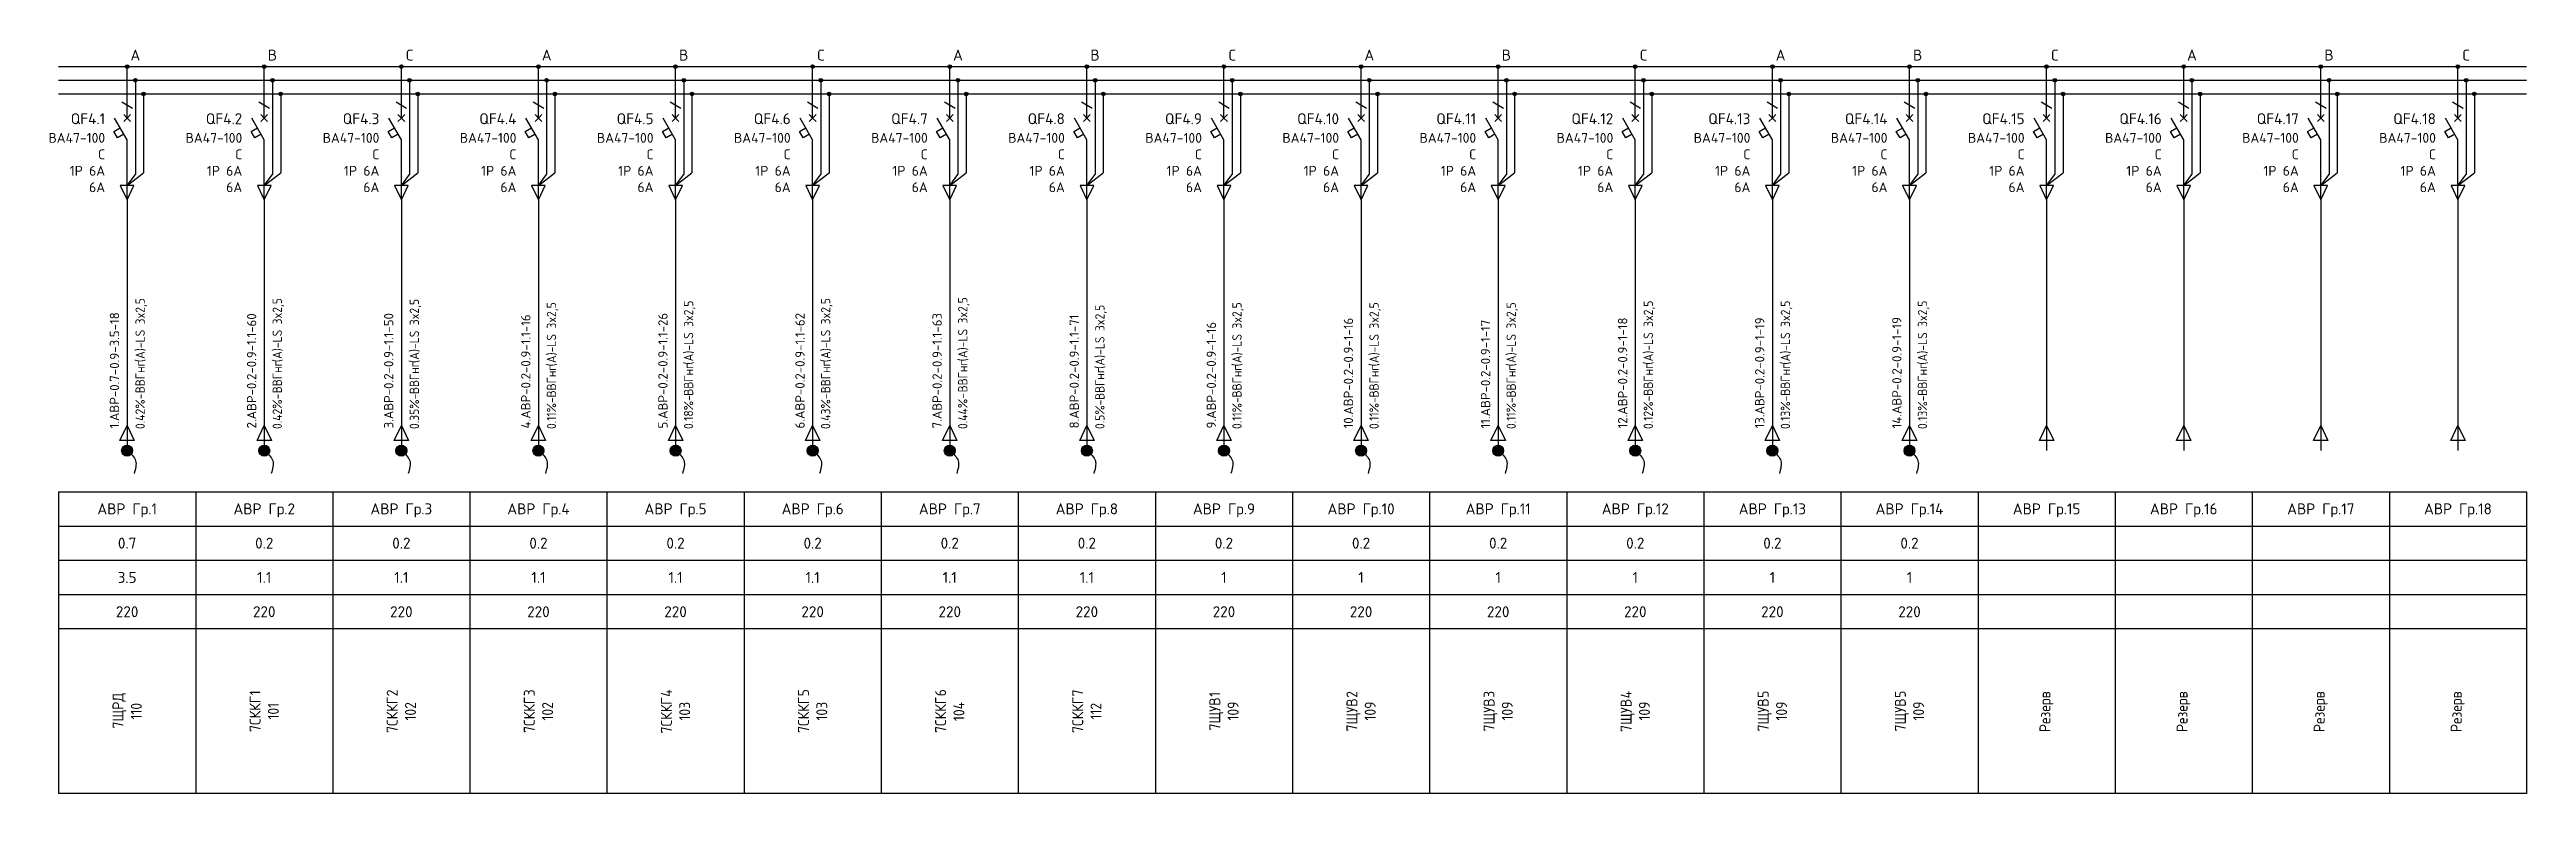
# Model space of a CAD drawing. Header units: millimetres. Extents: x -4379 to 694, y -18291 to 2656.
# Drawn here: x -2287.5 to -1835.9, y 2520.4 to 2656 of the extents above; entities that cross this region are included whole.
import ezdxf
from ezdxf.enums import TextEntityAlignment as Align

# ---------------------------------------------------------------- set-up
doc = ezdxf.new("R2010")
doc.units = ezdxf.units.MM
for name, color, linetype in [('Автомат защитный', 7, 'Continuous'), ('Принципиальная схема КТП -для ОДНОЛИНЕЙКИ', 7, 'Continuous'), ('ПРОВОДНИКИ', 7, 'Continuous'), ('Секция ППУ', 7, 'Continuous')]:
    doc.layers.add(name, color=color, linetype=linetype)
doc.layers.add('ЭС АВ', color=7, linetype='Continuous', lineweight=18)
doc.layers.add('ЭС рамка', color=7, linetype='Continuous', lineweight=18)
doc.styles.add('SLD_Style', font='isocpeur.ttf', dxfattribs={"width": 0.9})

# ---------------------------------------------------------------- blocks, each defined once
blk = doc.blocks.new('*U57')
h = blk.add_hatch(color=256)
h.dxf.hatch_style = 1
edge = h.paths.add_edge_path()
edge.add_ellipse((12.5, 132.5), major_axis=(0, 0.333), ratio=1, start_angle=0, end_angle=360)
h = blk.add_hatch(color=256)
h.dxf.hatch_style = 1
edge = h.paths.add_edge_path()
edge.add_ellipse((14, 130), major_axis=(0, 0.333), ratio=1, start_angle=0, end_angle=360)
h = blk.add_hatch(color=256)
h.dxf.hatch_style = 1
edge = h.paths.add_edge_path()
edge.add_ellipse((15.5, 127.5), major_axis=(0, 0.333), ratio=1, start_angle=0, end_angle=360)
at = {"lineweight": 30}
for p, q in [((14, 129.67), (14, 123.11)), ((15.5, 127.17), (15.5, 113.13)), ((14, 123.11), (14, 112.8)), ((0, 55), (25, 55)), ((0, 55), (0, 0)), ((25, 55), (25, 0)), ((0, 48.75), (25, 48.75)), ((0, 42.5), (25, 42.5)), ((0, 36.25), (25, 36.25))]:
    blk.add_line(p, q, dxfattribs=at)
at = {"layer": 'Автомат защитный', "lineweight": 30}
for p, q in [((12.5, 123.11), (12.5, 132.17)), ((12.5, 119.17), (10.22, 123.11)), ((11.54, 126.04), (13.46, 124.93)), ((10.1, 120.66), (11.26, 121.32)), ((10.77, 119.5), (10.1, 120.66)), ((11.92, 120.17), (10.77, 119.5)), ((12.5, 108.54), (12.5, 119.17))]:
    blk.add_line(p, q, dxfattribs=at)
blk.add_ellipse((12.5, 132.5), major_axis=(0, 0.333), ratio=1, start_param=-1.570796, end_param=4.712389, dxfattribs=at)
at = {"layer": 'Принципиальная схема КТП -для ОДНОЛИНЕЙКИ', "lineweight": 30}
for p, q in [((12.5, 108.54), (12.5, 99.73)), ((11.19, 64.32), (12.5, 67.06)), ((13.81, 64.32), (11.19, 64.32)), ((12.5, 67.06), (13.81, 64.32)), ((12.5, 64.32), (12.5, 62.5))]:
    blk.add_line(p, q, dxfattribs=at)
at = {"layer": 'ПРОВОДНИКИ', "lineweight": 30}
for p, q in [((12.5, 110.81), (15.5, 113.13)), ((13.75, 110.81), (11.25, 110.81)), ((11.25, 110.81), (12.5, 108.2)), ((12.5, 110.81), (14, 112.8)), ((12.5, 108.2), (13.75, 110.81)), ((11.19, 64.31), (12.5, 67.06)), ((13.81, 64.31), (11.19, 64.31)), ((12.5, 67.06), (13.81, 64.31))]:
    blk.add_line(p, q, dxfattribs=at)
at = {"layer": 'ПРОВОДНИКИ', "lineweight": 30, "ltscale": 100}
blk.add_line((12.5, 99.73), (12.5, 64.32), dxfattribs=at)
at = {"layer": 'ПРОВОДНИКИ', "color": 7, "linetype": 'Continuous', "lineweight": 30}
for centre in [(14, 130), (15.5, 127.5), (15.5, 127.5)]:
    blk.add_ellipse(centre, major_axis=(0, 0.333), ratio=1, start_param=-1.570796, end_param=4.712389, dxfattribs=at)
at = {"layer": 'ЭС АВ', "color": 7, "lineweight": 30}
for q in [(11.88, 123.74), (11.88, 122.49), (13.12, 123.74), (13.12, 122.49)]:
    blk.add_line((12.5, 123.11), q, dxfattribs=at)
at = {"layer": 'ЭС рамка', "color": 7, "linetype": 'Continuous', "lineweight": 30}
for p, q in [((0, 132.5), (12.17, 132.5)), ((12.83, 132.5), (25, 132.5))]:
    blk.add_line(p, q, dxfattribs=at)
at = {"layer": 'ЭС рамка', "color": 5, "linetype": 'Continuous', "lineweight": 30}
for p, q in [((0, 130), (13.67, 130)), ((14.33, 130), (25, 130))]:
    blk.add_line(p, q, dxfattribs=at)
at = {"layer": 'ЭС рамка', "color": 94, "linetype": 'Continuous', "lineweight": 30}
for p, q in [((0, 127.5), (15.17, 127.5)), ((15.83, 127.5), (25, 127.5))]:
    blk.add_line(p, q, dxfattribs=at)
at = {"layer": 'ЭС рамка', "lineweight": 30}
for p, q in [((25, 30), (0, 30)), ((25, 0), (0, 0))]:
    blk.add_line(p, q, dxfattribs=at)
at = {"style": 'SLD_Style'}
for tag, p in [('LABEL', (12.5, 51.88)), ('INSTALLEDPOWER', (12.5, 45.63)), ('CURRENT', (12.5, 39.37)), ('VOLTAGE', (12.5, 33.13))]:
    blk.add_attdef(tag, text='', height=2, dxfattribs=at).set_placement(p, align=Align.MIDDLE_CENTER)
blk.add_attdef('TEXT', text='', height=2, rotation=90, dxfattribs=at).set_placement((12.5, 15), align=Align.MIDDLE_CENTER)
at = {"layer": 'Автомат защитный', "style": 'SLD_Style'}
blk.add_attdef('PHASE', text='', height=2, dxfattribs=at).set_placement((14, 134.59), align=Align.MIDDLE_CENTER)
for tag, height, p in [('NUMBER', 2, (8.49, 122.99)), ('SWITCHTYPE', 1.8, (8.49, 119.5)), ('SWITCHNOMINALCURRENT', 1.8, (8.49, 113.5)), ('SWITCHRELEASE', 1.8, (8.49, 116.5)), ('SWITCHRELEASECURRENT', 1.8, (8.49, 110.5)), ('RCDTYPE', 1.8, (8.49, 107.5)), ('RCDSETPOINT', 1.8, (8.49, 104.5))]:
    blk.add_attdef(tag, text='', height=height, dxfattribs=at).set_placement(p, align=Align.MIDDLE_RIGHT)
blk.add_attdef('LINE_A', text='', height=1.7, rotation=90, dxfattribs=at).set_placement((10.19, 65.45), align=Align.MIDDLE_LEFT)
blk.add_attdef('LINE_B', text='', height=1.7, rotation=90, dxfattribs=at).set_placement((13.85, 65.45), align=Align.TOP_LEFT)
blk = doc.blocks.new('*U21')
at = {"linetype": 'ByBlock', "lineweight": 30}
h = blk.add_hatch(color=256, dxfattribs=at)
h.paths.add_polyline_path([(-0.4, 0.9, -0.414214), (0.92, 0.37), (0, -0.02)])
h.paths.add_polyline_path([(0.92, 0.37, -0.101228), (1, -0.02, -0.30039), (0.39, -0.94), (0, -0.02)])
h.paths.add_polyline_path([(-0.4, 0.9), (0.39, -0.94, -0.538), (-1, -0.02, -0.30039)])
blk.add_circle((0, -0.02), 1, dxfattribs=at)
blk.add_spline([(0, 0), (1.55, -1.88), (1.27, -4.16)], degree=3, dxfattribs=at)

msp = doc.modelspace()

# ---------------------------------------------------------------- block references
at = {"layer": 'Секция ППУ', "lineweight": 0}
ref = msp.add_blockref('*U57', (-2285.889, 2520.416, -0.017), dxfattribs=at)
ref.add_attrib('LABEL', 'АВР Гр.1', dxfattribs={"layer": '0', "height": 2, "style": 'SLD_Style'}).set_placement((-2273.389, 2572.291, -0.017), align=Align.MIDDLE_CENTER)
ref.add_attrib('INSTALLEDPOWER', '0.7', dxfattribs={"layer": '0', "height": 2, "style": 'SLD_Style'}).set_placement((-2273.389, 2566.041, -0.017), align=Align.MIDDLE_CENTER)
ref.add_attrib('CURRENT', '3.5', dxfattribs={"layer": '0', "height": 2, "style": 'SLD_Style'}).set_placement((-2273.389, 2559.791, -0.017), align=Align.MIDDLE_CENTER)
ref.add_attrib('VOLTAGE', '220', dxfattribs={"layer": '0', "height": 2, "style": 'SLD_Style'}).set_placement((-2273.389, 2553.541, -0.017), align=Align.MIDDLE_CENTER)
ref.add_attrib('LINE_A', ' 1.АВР-0.7-0.9-3.5-18', dxfattribs={"layer": 'Автомат защитный', "height": 1.7, "rotation": 90, "style": 'SLD_Style'}).set_placement((-2275.694, 2585.867, -0.017), align=Align.MIDDLE_LEFT)
ref.add_attrib('LINE_B_001', ' 0.42%%%-', (-2270.168, 2585.867, -0.017), dxfattribs={"layer": 'Автомат защитный', "height": 1.7, "rotation": 90, "style": 'SLD_Style', "width": 0.9})
ref.add_attrib('PHASE', 'A', dxfattribs={"layer": 'Автомат защитный', "height": 2, "style": 'SLD_Style'}).set_placement((-2271.889, 2655.007, -0.017), align=Align.MIDDLE_CENTER)
ref.add_attrib('NUMBER', 'QF4.1', dxfattribs={"layer": 'Автомат защитный', "height": 2, "style": 'SLD_Style'}).set_placement((-2277.399, 2643.403, -0.017), align=Align.MIDDLE_RIGHT)
ref.add_attrib('SWITCHTYPE', 'ВА47-100', dxfattribs={"layer": 'Автомат защитный', "height": 1.8, "style": 'SLD_Style'}).set_placement((-2277.399, 2639.916, -0.017), align=Align.MIDDLE_RIGHT)
ref.add_attrib('SWITCHRELEASE', 'C', dxfattribs={"layer": 'Автомат защитный', "height": 1.8, "style": 'SLD_Style'}).set_placement((-2277.399, 2636.916, -0.017), align=Align.MIDDLE_RIGHT)
ref.add_attrib('SWITCHNOMINALCURRENT', '1Р 6А', dxfattribs={"layer": 'Автомат защитный', "height": 1.8, "style": 'SLD_Style'}).set_placement((-2277.399, 2633.916, -0.017), align=Align.MIDDLE_RIGHT)
ref.add_attrib('SWITCHRELEASECURRENT', '6А', dxfattribs={"layer": 'Автомат защитный', "height": 1.8, "style": 'SLD_Style'}).set_placement((-2277.399, 2630.916, -0.017), align=Align.MIDDLE_RIGHT)
ref.add_attrib('TEXT_001', '7', (-2274.055, 2532.266, -0.017), dxfattribs={"layer": '0', "height": 2, "rotation": 90, "style": 'SLD_Style', "width": 0.9})
ref.add_attrib('LINE_B_002', 'ВВГнг', (-2270.168, 2593.364, -0.017), dxfattribs={"layer": 'Автомат защитный', "height": 1.7, "rotation": 90, "style": 'SLD_Style', "width": 0.9})
ref.add_attrib('LINE_B_003', '(', (-2270.168, 2599.025, -0.017), dxfattribs={"layer": 'Автомат защитный', "height": 1.7, "rotation": 90, "style": 'SLD_Style', "width": 0.9})
ref.add_attrib('LINE_B_004', 'А', (-2270.168, 2599.637, -0.017), dxfattribs={"layer": 'Автомат защитный', "height": 1.7, "rotation": 90, "style": 'SLD_Style', "width": 0.9})
ref.add_attrib('LINE_B_005', ')-LS 3x2,5', (-2270.168, 2601.014, -0.017), dxfattribs={"layer": 'Автомат защитный', "height": 1.7, "rotation": 90, "style": 'SLD_Style', "width": 0.9})
ref.add_attrib('TEXT_002', 'ЩРД', (-2274.055, 2533.526, -0.017), dxfattribs={"layer": '0', "height": 2, "rotation": 90, "style": 'SLD_Style', "width": 0.9})
ref.add_attrib('TEXT_003', '110', (-2270.722, 2533.886, -0.017), dxfattribs={"layer": '0', "height": 2, "rotation": 90, "style": 'SLD_Style', "width": 0.9})
ref = msp.add_blockref('*U57', (-2260.889, 2520.416, -0.017), dxfattribs=at)
ref.add_attrib('LABEL', 'АВР Гр.2', dxfattribs={"layer": '0', "height": 2, "style": 'SLD_Style'}).set_placement((-2248.389, 2572.291, -0.017), align=Align.MIDDLE_CENTER)
ref.add_attrib('INSTALLEDPOWER', '0.2', dxfattribs={"layer": '0', "height": 2, "style": 'SLD_Style'}).set_placement((-2248.389, 2566.041, -0.017), align=Align.MIDDLE_CENTER)
ref.add_attrib('CURRENT', '1.1', dxfattribs={"layer": '0', "height": 2, "style": 'SLD_Style'}).set_placement((-2248.389, 2559.791, -0.017), align=Align.MIDDLE_CENTER)
ref.add_attrib('VOLTAGE', '220', dxfattribs={"layer": '0', "height": 2, "style": 'SLD_Style'}).set_placement((-2248.389, 2553.541, -0.017), align=Align.MIDDLE_CENTER)
ref.add_attrib('LINE_A', ' 2.АВР-0.2-0.9-1.1-60', dxfattribs={"layer": 'Автомат защитный', "height": 1.7, "rotation": 90, "style": 'SLD_Style'}).set_placement((-2250.694, 2585.867, -0.017), align=Align.MIDDLE_LEFT)
ref.add_attrib('LINE_B_001', ' 0.42%%%-', (-2245.168, 2585.867, -0.017), dxfattribs={"layer": 'Автомат защитный', "height": 1.7, "rotation": 90, "style": 'SLD_Style', "width": 0.9})
ref.add_attrib('PHASE', 'B', dxfattribs={"layer": 'Автомат защитный', "height": 2, "style": 'SLD_Style'}).set_placement((-2246.889, 2655.007, -0.017), align=Align.MIDDLE_CENTER)
ref.add_attrib('NUMBER', 'QF4.2', dxfattribs={"layer": 'Автомат защитный', "height": 2, "style": 'SLD_Style'}).set_placement((-2252.399, 2643.403, -0.017), align=Align.MIDDLE_RIGHT)
ref.add_attrib('SWITCHTYPE', 'ВА47-100', dxfattribs={"layer": 'Автомат защитный', "height": 1.8, "style": 'SLD_Style'}).set_placement((-2252.399, 2639.916, -0.017), align=Align.MIDDLE_RIGHT)
ref.add_attrib('SWITCHRELEASE', 'C', dxfattribs={"layer": 'Автомат защитный', "height": 1.8, "style": 'SLD_Style'}).set_placement((-2252.399, 2636.916, -0.017), align=Align.MIDDLE_RIGHT)
ref.add_attrib('SWITCHNOMINALCURRENT', '1Р 6А', dxfattribs={"layer": 'Автомат защитный', "height": 1.8, "style": 'SLD_Style'}).set_placement((-2252.399, 2633.916, -0.017), align=Align.MIDDLE_RIGHT)
ref.add_attrib('SWITCHRELEASECURRENT', '6А', dxfattribs={"layer": 'Автомат защитный', "height": 1.8, "style": 'SLD_Style'}).set_placement((-2252.399, 2630.916, -0.017), align=Align.MIDDLE_RIGHT)
ref.add_attrib('TEXT_001', '7', (-2249.055, 2531.636, -0.017), dxfattribs={"layer": '0', "height": 2, "rotation": 90, "style": 'SLD_Style', "width": 0.9})
ref.add_attrib('LINE_B_002', 'ВВГнг', (-2245.168, 2593.364, -0.017), dxfattribs={"layer": 'Автомат защитный', "height": 1.7, "rotation": 90, "style": 'SLD_Style', "width": 0.9})
ref.add_attrib('LINE_B_003', '(', (-2245.168, 2599.025, -0.017), dxfattribs={"layer": 'Автомат защитный', "height": 1.7, "rotation": 90, "style": 'SLD_Style', "width": 0.9})
ref.add_attrib('LINE_B_004', 'А', (-2245.168, 2599.637, -0.017), dxfattribs={"layer": 'Автомат защитный', "height": 1.7, "rotation": 90, "style": 'SLD_Style', "width": 0.9})
ref.add_attrib('LINE_B_005', ')-LS 3x2,5', (-2245.168, 2601.014, -0.017), dxfattribs={"layer": 'Автомат защитный', "height": 1.7, "rotation": 90, "style": 'SLD_Style', "width": 0.9})
ref.add_attrib('TEXT_002', 'СККГ', (-2249.055, 2532.896, -0.017), dxfattribs={"layer": '0', "height": 2, "rotation": 90, "style": 'SLD_Style', "width": 0.9})
ref.add_attrib('TEXT_003', '1', (-2249.055, 2538.296, -0.017), dxfattribs={"layer": '0', "height": 2, "rotation": 90, "style": 'SLD_Style', "width": 0.9})
ref.add_attrib('TEXT_004', '101', (-2245.722, 2533.886, -0.017), dxfattribs={"layer": '0', "height": 2, "rotation": 90, "style": 'SLD_Style', "width": 0.9})
ref = msp.add_blockref('*U57', (-2235.889, 2520.416, -0.017), dxfattribs=at)
ref.add_attrib('LABEL', 'АВР Гр.3', dxfattribs={"layer": '0', "height": 2, "style": 'SLD_Style'}).set_placement((-2223.389, 2572.291, -0.017), align=Align.MIDDLE_CENTER)
ref.add_attrib('INSTALLEDPOWER', '0.2', dxfattribs={"layer": '0', "height": 2, "style": 'SLD_Style'}).set_placement((-2223.389, 2566.041, -0.017), align=Align.MIDDLE_CENTER)
ref.add_attrib('CURRENT', '1.1', dxfattribs={"layer": '0', "height": 2, "style": 'SLD_Style'}).set_placement((-2223.389, 2559.791, -0.017), align=Align.MIDDLE_CENTER)
ref.add_attrib('VOLTAGE', '220', dxfattribs={"layer": '0', "height": 2, "style": 'SLD_Style'}).set_placement((-2223.389, 2553.541, -0.017), align=Align.MIDDLE_CENTER)
ref.add_attrib('LINE_A', ' 3.АВР-0.2-0.9-1.1-50', dxfattribs={"layer": 'Автомат защитный', "height": 1.7, "rotation": 90, "style": 'SLD_Style'}).set_placement((-2225.694, 2585.867, -0.017), align=Align.MIDDLE_LEFT)
ref.add_attrib('LINE_B_001', ' 0.35%%%-', (-2220.168, 2585.867, -0.017), dxfattribs={"layer": 'Автомат защитный', "height": 1.7, "rotation": 90, "style": 'SLD_Style', "width": 0.9})
ref.add_attrib('PHASE', 'C', dxfattribs={"layer": 'Автомат защитный', "height": 2, "style": 'SLD_Style'}).set_placement((-2221.889, 2655.007, -0.017), align=Align.MIDDLE_CENTER)
ref.add_attrib('NUMBER', 'QF4.3', dxfattribs={"layer": 'Автомат защитный', "height": 2, "style": 'SLD_Style'}).set_placement((-2227.399, 2643.403, -0.017), align=Align.MIDDLE_RIGHT)
ref.add_attrib('SWITCHTYPE', 'ВА47-100', dxfattribs={"layer": 'Автомат защитный', "height": 1.8, "style": 'SLD_Style'}).set_placement((-2227.399, 2639.916, -0.017), align=Align.MIDDLE_RIGHT)
ref.add_attrib('SWITCHRELEASE', 'C', dxfattribs={"layer": 'Автомат защитный', "height": 1.8, "style": 'SLD_Style'}).set_placement((-2227.399, 2636.916, -0.017), align=Align.MIDDLE_RIGHT)
ref.add_attrib('SWITCHNOMINALCURRENT', '1Р 6А', dxfattribs={"layer": 'Автомат защитный', "height": 1.8, "style": 'SLD_Style'}).set_placement((-2227.399, 2633.916, -0.017), align=Align.MIDDLE_RIGHT)
ref.add_attrib('SWITCHRELEASECURRENT', '6А', dxfattribs={"layer": 'Автомат защитный', "height": 1.8, "style": 'SLD_Style'}).set_placement((-2227.399, 2630.916, -0.017), align=Align.MIDDLE_RIGHT)
ref.add_attrib('TEXT_001', '7', (-2224.055, 2531.456, -0.017), dxfattribs={"layer": '0', "height": 2, "rotation": 90, "style": 'SLD_Style', "width": 0.9})
ref.add_attrib('LINE_B_002', 'ВВГнг', (-2220.168, 2593.211, -0.017), dxfattribs={"layer": 'Автомат защитный', "height": 1.7, "rotation": 90, "style": 'SLD_Style', "width": 0.9})
ref.add_attrib('LINE_B_003', '(', (-2220.168, 2598.872, -0.017), dxfattribs={"layer": 'Автомат защитный', "height": 1.7, "rotation": 90, "style": 'SLD_Style', "width": 0.9})
ref.add_attrib('LINE_B_004', 'А', (-2220.168, 2599.484, -0.017), dxfattribs={"layer": 'Автомат защитный', "height": 1.7, "rotation": 90, "style": 'SLD_Style', "width": 0.9})
ref.add_attrib('LINE_B_005', ')-LS 3x2,5', (-2220.168, 2600.861, -0.017), dxfattribs={"layer": 'Автомат защитный', "height": 1.7, "rotation": 90, "style": 'SLD_Style', "width": 0.9})
ref.add_attrib('TEXT_002', 'СККГ', (-2224.055, 2532.716, -0.017), dxfattribs={"layer": '0', "height": 2, "rotation": 90, "style": 'SLD_Style', "width": 0.9})
ref.add_attrib('TEXT_003', '2', (-2224.055, 2538.116, -0.017), dxfattribs={"layer": '0', "height": 2, "rotation": 90, "style": 'SLD_Style', "width": 0.9})
ref.add_attrib('TEXT_004', '102', (-2220.722, 2533.706, -0.017), dxfattribs={"layer": '0', "height": 2, "rotation": 90, "style": 'SLD_Style', "width": 0.9})
ref = msp.add_blockref('*U57', (-2210.889, 2520.416, -0.017), dxfattribs=at)
ref.add_attrib('LABEL', 'АВР Гр.4', dxfattribs={"layer": '0', "height": 2, "style": 'SLD_Style'}).set_placement((-2198.389, 2572.291, -0.017), align=Align.MIDDLE_CENTER)
ref.add_attrib('INSTALLEDPOWER', '0.2', dxfattribs={"layer": '0', "height": 2, "style": 'SLD_Style'}).set_placement((-2198.389, 2566.041, -0.017), align=Align.MIDDLE_CENTER)
ref.add_attrib('CURRENT', '1.1', dxfattribs={"layer": '0', "height": 2, "style": 'SLD_Style'}).set_placement((-2198.389, 2559.791, -0.017), align=Align.MIDDLE_CENTER)
ref.add_attrib('VOLTAGE', '220', dxfattribs={"layer": '0', "height": 2, "style": 'SLD_Style'}).set_placement((-2198.389, 2553.541, -0.017), align=Align.MIDDLE_CENTER)
ref.add_attrib('LINE_A', ' 4.АВР-0.2-0.9-1.1-16', dxfattribs={"layer": 'Автомат защитный', "height": 1.7, "rotation": 90, "style": 'SLD_Style'}).set_placement((-2200.694, 2585.867, -0.017), align=Align.MIDDLE_LEFT)
ref.add_attrib('LINE_B_001', ' 0.11%%%-', (-2195.168, 2585.867, -0.017), dxfattribs={"layer": 'Автомат защитный', "height": 1.7, "rotation": 90, "style": 'SLD_Style', "width": 0.9})
ref.add_attrib('PHASE', 'A', dxfattribs={"layer": 'Автомат защитный', "height": 2, "style": 'SLD_Style'}).set_placement((-2196.889, 2655.007, -0.017), align=Align.MIDDLE_CENTER)
ref.add_attrib('NUMBER', 'QF4.4', dxfattribs={"layer": 'Автомат защитный', "height": 2, "style": 'SLD_Style'}).set_placement((-2202.399, 2643.403, -0.017), align=Align.MIDDLE_RIGHT)
ref.add_attrib('SWITCHTYPE', 'ВА47-100', dxfattribs={"layer": 'Автомат защитный', "height": 1.8, "style": 'SLD_Style'}).set_placement((-2202.399, 2639.916, -0.017), align=Align.MIDDLE_RIGHT)
ref.add_attrib('SWITCHRELEASE', 'C', dxfattribs={"layer": 'Автомат защитный', "height": 1.8, "style": 'SLD_Style'}).set_placement((-2202.399, 2636.916, -0.017), align=Align.MIDDLE_RIGHT)
ref.add_attrib('SWITCHNOMINALCURRENT', '1Р 6А', dxfattribs={"layer": 'Автомат защитный', "height": 1.8, "style": 'SLD_Style'}).set_placement((-2202.399, 2633.916, -0.017), align=Align.MIDDLE_RIGHT)
ref.add_attrib('SWITCHRELEASECURRENT', '6А', dxfattribs={"layer": 'Автомат защитный', "height": 1.8, "style": 'SLD_Style'}).set_placement((-2202.399, 2630.916, -0.017), align=Align.MIDDLE_RIGHT)
ref.add_attrib('TEXT_001', '7', (-2199.055, 2531.456, -0.017), dxfattribs={"layer": '0', "height": 2, "rotation": 90, "style": 'SLD_Style', "width": 0.9})
ref.add_attrib('LINE_B_002', 'ВВГнг', (-2195.168, 2592.599, -0.017), dxfattribs={"layer": 'Автомат защитный', "height": 1.7, "rotation": 90, "style": 'SLD_Style', "width": 0.9})
ref.add_attrib('LINE_B_003', '(', (-2195.168, 2598.26, -0.017), dxfattribs={"layer": 'Автомат защитный', "height": 1.7, "rotation": 90, "style": 'SLD_Style', "width": 0.9})
ref.add_attrib('LINE_B_004', 'А', (-2195.168, 2598.872, -0.017), dxfattribs={"layer": 'Автомат защитный', "height": 1.7, "rotation": 90, "style": 'SLD_Style', "width": 0.9})
ref.add_attrib('LINE_B_005', ')-LS 3x2,5', (-2195.168, 2600.249, -0.017), dxfattribs={"layer": 'Автомат защитный', "height": 1.7, "rotation": 90, "style": 'SLD_Style', "width": 0.9})
ref.add_attrib('TEXT_002', 'СККГ', (-2199.055, 2532.716, -0.017), dxfattribs={"layer": '0', "height": 2, "rotation": 90, "style": 'SLD_Style', "width": 0.9})
ref.add_attrib('TEXT_003', '3', (-2199.055, 2538.116, -0.017), dxfattribs={"layer": '0', "height": 2, "rotation": 90, "style": 'SLD_Style', "width": 0.9})
ref.add_attrib('TEXT_004', '102', (-2195.722, 2533.706, -0.017), dxfattribs={"layer": '0', "height": 2, "rotation": 90, "style": 'SLD_Style', "width": 0.9})
ref = msp.add_blockref('*U57', (-2185.889, 2520.416, -0.017), dxfattribs=at)
ref.add_attrib('LABEL', 'АВР Гр.5', dxfattribs={"layer": '0', "height": 2, "style": 'SLD_Style'}).set_placement((-2173.389, 2572.291, -0.017), align=Align.MIDDLE_CENTER)
ref.add_attrib('INSTALLEDPOWER', '0.2', dxfattribs={"layer": '0', "height": 2, "style": 'SLD_Style'}).set_placement((-2173.389, 2566.041, -0.017), align=Align.MIDDLE_CENTER)
ref.add_attrib('CURRENT', '1.1', dxfattribs={"layer": '0', "height": 2, "style": 'SLD_Style'}).set_placement((-2173.389, 2559.791, -0.017), align=Align.MIDDLE_CENTER)
ref.add_attrib('VOLTAGE', '220', dxfattribs={"layer": '0', "height": 2, "style": 'SLD_Style'}).set_placement((-2173.389, 2553.541, -0.017), align=Align.MIDDLE_CENTER)
ref.add_attrib('LINE_A', ' 5.АВР-0.2-0.9-1.1-26', dxfattribs={"layer": 'Автомат защитный', "height": 1.7, "rotation": 90, "style": 'SLD_Style'}).set_placement((-2175.694, 2585.867, -0.017), align=Align.MIDDLE_LEFT)
ref.add_attrib('LINE_B_001', ' 0.18%%%-', (-2170.168, 2585.867, -0.017), dxfattribs={"layer": 'Автомат защитный', "height": 1.7, "rotation": 90, "style": 'SLD_Style', "width": 0.9})
ref.add_attrib('PHASE', 'B', dxfattribs={"layer": 'Автомат защитный', "height": 2, "style": 'SLD_Style'}).set_placement((-2171.889, 2655.007, -0.017), align=Align.MIDDLE_CENTER)
ref.add_attrib('NUMBER', 'QF4.5', dxfattribs={"layer": 'Автомат защитный', "height": 2, "style": 'SLD_Style'}).set_placement((-2177.399, 2643.403, -0.017), align=Align.MIDDLE_RIGHT)
ref.add_attrib('SWITCHTYPE', 'ВА47-100', dxfattribs={"layer": 'Автомат защитный', "height": 1.8, "style": 'SLD_Style'}).set_placement((-2177.399, 2639.916, -0.017), align=Align.MIDDLE_RIGHT)
ref.add_attrib('SWITCHRELEASE', 'C', dxfattribs={"layer": 'Автомат защитный', "height": 1.8, "style": 'SLD_Style'}).set_placement((-2177.399, 2636.916, -0.017), align=Align.MIDDLE_RIGHT)
ref.add_attrib('SWITCHNOMINALCURRENT', '1Р 6А', dxfattribs={"layer": 'Автомат защитный', "height": 1.8, "style": 'SLD_Style'}).set_placement((-2177.399, 2633.916, -0.017), align=Align.MIDDLE_RIGHT)
ref.add_attrib('SWITCHRELEASECURRENT', '6А', dxfattribs={"layer": 'Автомат защитный', "height": 1.8, "style": 'SLD_Style'}).set_placement((-2177.399, 2630.916, -0.017), align=Align.MIDDLE_RIGHT)
ref.add_attrib('TEXT_001', '7', (-2174.055, 2531.366, -0.017), dxfattribs={"layer": '0', "height": 2, "rotation": 90, "style": 'SLD_Style', "width": 0.9})
ref.add_attrib('LINE_B_002', 'ВВГнг', (-2170.168, 2592.905, -0.017), dxfattribs={"layer": 'Автомат защитный', "height": 1.7, "rotation": 90, "style": 'SLD_Style', "width": 0.9})
ref.add_attrib('LINE_B_003', '(', (-2170.168, 2598.566, -0.017), dxfattribs={"layer": 'Автомат защитный', "height": 1.7, "rotation": 90, "style": 'SLD_Style', "width": 0.9})
ref.add_attrib('LINE_B_004', 'А', (-2170.168, 2599.178, -0.017), dxfattribs={"layer": 'Автомат защитный', "height": 1.7, "rotation": 90, "style": 'SLD_Style', "width": 0.9})
ref.add_attrib('LINE_B_005', ')-LS 3x2,5', (-2170.168, 2600.555, -0.017), dxfattribs={"layer": 'Автомат защитный', "height": 1.7, "rotation": 90, "style": 'SLD_Style', "width": 0.9})
ref.add_attrib('TEXT_002', 'СККГ', (-2174.055, 2532.626, -0.017), dxfattribs={"layer": '0', "height": 2, "rotation": 90, "style": 'SLD_Style', "width": 0.9})
ref.add_attrib('TEXT_003', '4', (-2174.055, 2538.026, -0.017), dxfattribs={"layer": '0', "height": 2, "rotation": 90, "style": 'SLD_Style', "width": 0.9})
ref.add_attrib('TEXT_004', '103', (-2170.722, 2533.706, -0.017), dxfattribs={"layer": '0', "height": 2, "rotation": 90, "style": 'SLD_Style', "width": 0.9})
ref = msp.add_blockref('*U57', (-2160.889, 2520.416, -0.017), dxfattribs=at)
ref.add_attrib('LABEL', 'АВР Гр.6', dxfattribs={"layer": '0', "height": 2, "style": 'SLD_Style'}).set_placement((-2148.389, 2572.291, -0.017), align=Align.MIDDLE_CENTER)
ref.add_attrib('INSTALLEDPOWER', '0.2', dxfattribs={"layer": '0', "height": 2, "style": 'SLD_Style'}).set_placement((-2148.389, 2566.041, -0.017), align=Align.MIDDLE_CENTER)
ref.add_attrib('CURRENT', '1.1', dxfattribs={"layer": '0', "height": 2, "style": 'SLD_Style'}).set_placement((-2148.389, 2559.791, -0.017), align=Align.MIDDLE_CENTER)
ref.add_attrib('VOLTAGE', '220', dxfattribs={"layer": '0', "height": 2, "style": 'SLD_Style'}).set_placement((-2148.389, 2553.541, -0.017), align=Align.MIDDLE_CENTER)
ref.add_attrib('LINE_A', ' 6.АВР-0.2-0.9-1.1-62', dxfattribs={"layer": 'Автомат защитный', "height": 1.7, "rotation": 90, "style": 'SLD_Style'}).set_placement((-2150.694, 2585.867, -0.017), align=Align.MIDDLE_LEFT)
ref.add_attrib('LINE_B_001', ' 0.43%%%-', (-2145.168, 2585.867, -0.017), dxfattribs={"layer": 'Автомат защитный', "height": 1.7, "rotation": 90, "style": 'SLD_Style', "width": 0.9})
ref.add_attrib('PHASE', 'C', dxfattribs={"layer": 'Автомат защитный', "height": 2, "style": 'SLD_Style'}).set_placement((-2146.889, 2655.007, -0.017), align=Align.MIDDLE_CENTER)
ref.add_attrib('NUMBER', 'QF4.6', dxfattribs={"layer": 'Автомат защитный', "height": 2, "style": 'SLD_Style'}).set_placement((-2152.399, 2643.403, -0.017), align=Align.MIDDLE_RIGHT)
ref.add_attrib('SWITCHTYPE', 'ВА47-100', dxfattribs={"layer": 'Автомат защитный', "height": 1.8, "style": 'SLD_Style'}).set_placement((-2152.399, 2639.916, -0.017), align=Align.MIDDLE_RIGHT)
ref.add_attrib('SWITCHRELEASE', 'C', dxfattribs={"layer": 'Автомат защитный', "height": 1.8, "style": 'SLD_Style'}).set_placement((-2152.399, 2636.916, -0.017), align=Align.MIDDLE_RIGHT)
ref.add_attrib('SWITCHNOMINALCURRENT', '1Р 6А', dxfattribs={"layer": 'Автомат защитный', "height": 1.8, "style": 'SLD_Style'}).set_placement((-2152.399, 2633.916, -0.017), align=Align.MIDDLE_RIGHT)
ref.add_attrib('SWITCHRELEASECURRENT', '6А', dxfattribs={"layer": 'Автомат защитный', "height": 1.8, "style": 'SLD_Style'}).set_placement((-2152.399, 2630.916, -0.017), align=Align.MIDDLE_RIGHT)
ref.add_attrib('TEXT_001', '7', (-2149.055, 2531.456, -0.017), dxfattribs={"layer": '0', "height": 2, "rotation": 90, "style": 'SLD_Style', "width": 0.9})
ref.add_attrib('LINE_B_002', 'ВВГнг', (-2145.168, 2593.364, -0.017), dxfattribs={"layer": 'Автомат защитный', "height": 1.7, "rotation": 90, "style": 'SLD_Style', "width": 0.9})
ref.add_attrib('LINE_B_003', '(', (-2145.168, 2599.025, -0.017), dxfattribs={"layer": 'Автомат защитный', "height": 1.7, "rotation": 90, "style": 'SLD_Style', "width": 0.9})
ref.add_attrib('LINE_B_004', 'А', (-2145.168, 2599.637, -0.017), dxfattribs={"layer": 'Автомат защитный', "height": 1.7, "rotation": 90, "style": 'SLD_Style', "width": 0.9})
ref.add_attrib('LINE_B_005', ')-LS 3x2,5', (-2145.168, 2601.014, -0.017), dxfattribs={"layer": 'Автомат защитный', "height": 1.7, "rotation": 90, "style": 'SLD_Style', "width": 0.9})
ref.add_attrib('TEXT_002', 'СККГ', (-2149.055, 2532.716, -0.017), dxfattribs={"layer": '0', "height": 2, "rotation": 90, "style": 'SLD_Style', "width": 0.9})
ref.add_attrib('TEXT_003', '5', (-2149.055, 2538.116, -0.017), dxfattribs={"layer": '0', "height": 2, "rotation": 90, "style": 'SLD_Style', "width": 0.9})
ref.add_attrib('TEXT_004', '103', (-2145.722, 2533.706, -0.017), dxfattribs={"layer": '0', "height": 2, "rotation": 90, "style": 'SLD_Style', "width": 0.9})
ref = msp.add_blockref('*U57', (-2135.889, 2520.416, -0.017), dxfattribs=at)
ref.add_attrib('LABEL', 'АВР Гр.7', dxfattribs={"layer": '0', "height": 2, "style": 'SLD_Style'}).set_placement((-2123.389, 2572.291, -0.017), align=Align.MIDDLE_CENTER)
ref.add_attrib('INSTALLEDPOWER', '0.2', dxfattribs={"layer": '0', "height": 2, "style": 'SLD_Style'}).set_placement((-2123.389, 2566.041, -0.017), align=Align.MIDDLE_CENTER)
ref.add_attrib('CURRENT', '1.1', dxfattribs={"layer": '0', "height": 2, "style": 'SLD_Style'}).set_placement((-2123.389, 2559.791, -0.017), align=Align.MIDDLE_CENTER)
ref.add_attrib('VOLTAGE', '220', dxfattribs={"layer": '0', "height": 2, "style": 'SLD_Style'}).set_placement((-2123.389, 2553.541, -0.017), align=Align.MIDDLE_CENTER)
ref.add_attrib('LINE_A', ' 7.АВР-0.2-0.9-1.1-63', dxfattribs={"layer": 'Автомат защитный', "height": 1.7, "rotation": 90, "style": 'SLD_Style'}).set_placement((-2125.694, 2585.867, -0.017), align=Align.MIDDLE_LEFT)
ref.add_attrib('LINE_B_001', ' 0.44%%%-', (-2120.168, 2585.867, -0.017), dxfattribs={"layer": 'Автомат защитный', "height": 1.7, "rotation": 90, "style": 'SLD_Style', "width": 0.9})
ref.add_attrib('PHASE', 'A', dxfattribs={"layer": 'Автомат защитный', "height": 2, "style": 'SLD_Style'}).set_placement((-2121.889, 2655.007, -0.017), align=Align.MIDDLE_CENTER)
ref.add_attrib('NUMBER', 'QF4.7', dxfattribs={"layer": 'Автомат защитный', "height": 2, "style": 'SLD_Style'}).set_placement((-2127.399, 2643.403, -0.017), align=Align.MIDDLE_RIGHT)
ref.add_attrib('SWITCHTYPE', 'ВА47-100', dxfattribs={"layer": 'Автомат защитный', "height": 1.8, "style": 'SLD_Style'}).set_placement((-2127.399, 2639.916, -0.017), align=Align.MIDDLE_RIGHT)
ref.add_attrib('SWITCHRELEASE', 'C', dxfattribs={"layer": 'Автомат защитный', "height": 1.8, "style": 'SLD_Style'}).set_placement((-2127.399, 2636.916, -0.017), align=Align.MIDDLE_RIGHT)
ref.add_attrib('SWITCHNOMINALCURRENT', '1Р 6А', dxfattribs={"layer": 'Автомат защитный', "height": 1.8, "style": 'SLD_Style'}).set_placement((-2127.399, 2633.916, -0.017), align=Align.MIDDLE_RIGHT)
ref.add_attrib('SWITCHRELEASECURRENT', '6А', dxfattribs={"layer": 'Автомат защитный', "height": 1.8, "style": 'SLD_Style'}).set_placement((-2127.399, 2630.916, -0.017), align=Align.MIDDLE_RIGHT)
ref.add_attrib('TEXT_001', '7', (-2124.055, 2531.456, -0.017), dxfattribs={"layer": '0', "height": 2, "rotation": 90, "style": 'SLD_Style', "width": 0.9})
ref.add_attrib('LINE_B_002', 'ВВГнг', (-2120.168, 2593.517, -0.017), dxfattribs={"layer": 'Автомат защитный', "height": 1.7, "rotation": 90, "style": 'SLD_Style', "width": 0.9})
ref.add_attrib('LINE_B_003', '(', (-2120.168, 2599.178, -0.017), dxfattribs={"layer": 'Автомат защитный', "height": 1.7, "rotation": 90, "style": 'SLD_Style', "width": 0.9})
ref.add_attrib('LINE_B_004', 'А', (-2120.168, 2599.79, -0.017), dxfattribs={"layer": 'Автомат защитный', "height": 1.7, "rotation": 90, "style": 'SLD_Style', "width": 0.9})
ref.add_attrib('LINE_B_005', ')-LS 3x2,5', (-2120.168, 2601.167, -0.017), dxfattribs={"layer": 'Автомат защитный', "height": 1.7, "rotation": 90, "style": 'SLD_Style', "width": 0.9})
ref.add_attrib('TEXT_002', 'СККГ', (-2124.055, 2532.716, -0.017), dxfattribs={"layer": '0', "height": 2, "rotation": 90, "style": 'SLD_Style', "width": 0.9})
ref.add_attrib('TEXT_003', '6', (-2124.055, 2538.116, -0.017), dxfattribs={"layer": '0', "height": 2, "rotation": 90, "style": 'SLD_Style', "width": 0.9})
ref.add_attrib('TEXT_004', '104', (-2120.722, 2533.616, -0.017), dxfattribs={"layer": '0', "height": 2, "rotation": 90, "style": 'SLD_Style', "width": 0.9})
ref = msp.add_blockref('*U57', (-2110.889, 2520.416, -0.017), dxfattribs=at)
ref.add_attrib('LABEL', 'АВР Гр.8', dxfattribs={"layer": '0', "height": 2, "style": 'SLD_Style'}).set_placement((-2098.389, 2572.291, -0.017), align=Align.MIDDLE_CENTER)
ref.add_attrib('INSTALLEDPOWER', '0.2', dxfattribs={"layer": '0', "height": 2, "style": 'SLD_Style'}).set_placement((-2098.389, 2566.041, -0.017), align=Align.MIDDLE_CENTER)
ref.add_attrib('CURRENT', '1.1', dxfattribs={"layer": '0', "height": 2, "style": 'SLD_Style'}).set_placement((-2098.389, 2559.791, -0.017), align=Align.MIDDLE_CENTER)
ref.add_attrib('VOLTAGE', '220', dxfattribs={"layer": '0', "height": 2, "style": 'SLD_Style'}).set_placement((-2098.389, 2553.541, -0.017), align=Align.MIDDLE_CENTER)
ref.add_attrib('LINE_A', ' 8.АВР-0.2-0.9-1.1-71', dxfattribs={"layer": 'Автомат защитный', "height": 1.7, "rotation": 90, "style": 'SLD_Style'}).set_placement((-2100.694, 2585.867, -0.017), align=Align.MIDDLE_LEFT)
ref.add_attrib('LINE_B_001', ' 0.5%%%-', (-2095.168, 2585.867, -0.017), dxfattribs={"layer": 'Автомат защитный', "height": 1.7, "rotation": 90, "style": 'SLD_Style', "width": 0.9})
ref.add_attrib('PHASE', 'B', dxfattribs={"layer": 'Автомат защитный', "height": 2, "style": 'SLD_Style'}).set_placement((-2096.889, 2655.007, -0.017), align=Align.MIDDLE_CENTER)
ref.add_attrib('NUMBER', 'QF4.8', dxfattribs={"layer": 'Автомат защитный', "height": 2, "style": 'SLD_Style'}).set_placement((-2102.399, 2643.403, -0.017), align=Align.MIDDLE_RIGHT)
ref.add_attrib('SWITCHTYPE', 'ВА47-100', dxfattribs={"layer": 'Автомат защитный', "height": 1.8, "style": 'SLD_Style'}).set_placement((-2102.399, 2639.916, -0.017), align=Align.MIDDLE_RIGHT)
ref.add_attrib('SWITCHRELEASE', 'C', dxfattribs={"layer": 'Автомат защитный', "height": 1.8, "style": 'SLD_Style'}).set_placement((-2102.399, 2636.916, -0.017), align=Align.MIDDLE_RIGHT)
ref.add_attrib('SWITCHNOMINALCURRENT', '1Р 6А', dxfattribs={"layer": 'Автомат защитный', "height": 1.8, "style": 'SLD_Style'}).set_placement((-2102.399, 2633.916, -0.017), align=Align.MIDDLE_RIGHT)
ref.add_attrib('SWITCHRELEASECURRENT', '6А', dxfattribs={"layer": 'Автомат защитный', "height": 1.8, "style": 'SLD_Style'}).set_placement((-2102.399, 2630.916, -0.017), align=Align.MIDDLE_RIGHT)
ref.add_attrib('TEXT_001', '7', (-2099.055, 2531.456, -0.017), dxfattribs={"layer": '0', "height": 2, "rotation": 90, "style": 'SLD_Style', "width": 0.9})
ref.add_attrib('LINE_B_002', 'ВВГнг', (-2095.168, 2592.14, -0.017), dxfattribs={"layer": 'Автомат защитный', "height": 1.7, "rotation": 90, "style": 'SLD_Style', "width": 0.9})
ref.add_attrib('LINE_B_003', '(', (-2095.168, 2597.801, -0.017), dxfattribs={"layer": 'Автомат защитный', "height": 1.7, "rotation": 90, "style": 'SLD_Style', "width": 0.9})
ref.add_attrib('LINE_B_004', 'А', (-2095.168, 2598.413, -0.017), dxfattribs={"layer": 'Автомат защитный', "height": 1.7, "rotation": 90, "style": 'SLD_Style', "width": 0.9})
ref.add_attrib('LINE_B_005', ')-LS 3x2,5', (-2095.168, 2599.79, -0.017), dxfattribs={"layer": 'Автомат защитный', "height": 1.7, "rotation": 90, "style": 'SLD_Style', "width": 0.9})
ref.add_attrib('TEXT_002', 'СККГ', (-2099.055, 2532.716, -0.017), dxfattribs={"layer": '0', "height": 2, "rotation": 90, "style": 'SLD_Style', "width": 0.9})
ref.add_attrib('TEXT_003', '7', (-2099.055, 2538.116, -0.017), dxfattribs={"layer": '0', "height": 2, "rotation": 90, "style": 'SLD_Style', "width": 0.9})
ref.add_attrib('TEXT_004', '112', (-2095.722, 2533.886, -0.017), dxfattribs={"layer": '0', "height": 2, "rotation": 90, "style": 'SLD_Style', "width": 0.9})
ref = msp.add_blockref('*U57', (-2085.889, 2520.416, -0.017), dxfattribs=at)
ref.add_attrib('LABEL', 'АВР Гр.9', dxfattribs={"layer": '0', "height": 2, "style": 'SLD_Style'}).set_placement((-2073.389, 2572.291, -0.017), align=Align.MIDDLE_CENTER)
ref.add_attrib('INSTALLEDPOWER', '0.2', dxfattribs={"layer": '0', "height": 2, "style": 'SLD_Style'}).set_placement((-2073.389, 2566.041, -0.017), align=Align.MIDDLE_CENTER)
ref.add_attrib('CURRENT', '1', dxfattribs={"layer": '0', "height": 2, "style": 'SLD_Style'}).set_placement((-2073.389, 2559.791, -0.017), align=Align.MIDDLE_CENTER)
ref.add_attrib('VOLTAGE', '220', dxfattribs={"layer": '0', "height": 2, "style": 'SLD_Style'}).set_placement((-2073.389, 2553.541, -0.017), align=Align.MIDDLE_CENTER)
ref.add_attrib('LINE_A', ' 9.АВР-0.2-0.9-1-16', dxfattribs={"layer": 'Автомат защитный', "height": 1.7, "rotation": 90, "style": 'SLD_Style'}).set_placement((-2075.694, 2585.867, -0.017), align=Align.MIDDLE_LEFT)
ref.add_attrib('LINE_B_001', ' 0.11%%%-', (-2070.168, 2585.867, -0.017), dxfattribs={"layer": 'Автомат защитный', "height": 1.7, "rotation": 90, "style": 'SLD_Style', "width": 0.9})
ref.add_attrib('PHASE', 'C', dxfattribs={"layer": 'Автомат защитный', "height": 2, "style": 'SLD_Style'}).set_placement((-2071.889, 2655.007, -0.017), align=Align.MIDDLE_CENTER)
ref.add_attrib('NUMBER', 'QF4.9', dxfattribs={"layer": 'Автомат защитный', "height": 2, "style": 'SLD_Style'}).set_placement((-2077.399, 2643.403, -0.017), align=Align.MIDDLE_RIGHT)
ref.add_attrib('SWITCHTYPE', 'ВА47-100', dxfattribs={"layer": 'Автомат защитный', "height": 1.8, "style": 'SLD_Style'}).set_placement((-2077.399, 2639.916, -0.017), align=Align.MIDDLE_RIGHT)
ref.add_attrib('SWITCHRELEASE', 'C', dxfattribs={"layer": 'Автомат защитный', "height": 1.8, "style": 'SLD_Style'}).set_placement((-2077.399, 2636.916, -0.017), align=Align.MIDDLE_RIGHT)
ref.add_attrib('SWITCHNOMINALCURRENT', '1Р 6А', dxfattribs={"layer": 'Автомат защитный', "height": 1.8, "style": 'SLD_Style'}).set_placement((-2077.399, 2633.916, -0.017), align=Align.MIDDLE_RIGHT)
ref.add_attrib('SWITCHRELEASECURRENT', '6А', dxfattribs={"layer": 'Автомат защитный', "height": 1.8, "style": 'SLD_Style'}).set_placement((-2077.399, 2630.916, -0.017), align=Align.MIDDLE_RIGHT)
ref.add_attrib('TEXT_001', '7', (-2074.055, 2531.906, -0.017), dxfattribs={"layer": '0', "height": 2, "rotation": 90, "style": 'SLD_Style', "width": 0.9})
ref.add_attrib('LINE_B_002', 'ВВГнг', (-2070.168, 2592.599, -0.017), dxfattribs={"layer": 'Автомат защитный', "height": 1.7, "rotation": 90, "style": 'SLD_Style', "width": 0.9})
ref.add_attrib('LINE_B_003', '(', (-2070.168, 2598.26, -0.017), dxfattribs={"layer": 'Автомат защитный', "height": 1.7, "rotation": 90, "style": 'SLD_Style', "width": 0.9})
ref.add_attrib('LINE_B_004', 'А', (-2070.168, 2598.872, -0.017), dxfattribs={"layer": 'Автомат защитный', "height": 1.7, "rotation": 90, "style": 'SLD_Style', "width": 0.9})
ref.add_attrib('LINE_B_005', ')-LS 3x2,5', (-2070.168, 2600.249, -0.017), dxfattribs={"layer": 'Автомат защитный', "height": 1.7, "rotation": 90, "style": 'SLD_Style', "width": 0.9})
ref.add_attrib('TEXT_002', 'ЩУВ', (-2074.055, 2533.166, -0.017), dxfattribs={"layer": '0', "height": 2, "rotation": 90, "style": 'SLD_Style', "width": 0.9})
ref.add_attrib('TEXT_003', '1', (-2074.055, 2538.026, -0.017), dxfattribs={"layer": '0', "height": 2, "rotation": 90, "style": 'SLD_Style', "width": 0.9})
ref.add_attrib('TEXT_004', '109', (-2070.722, 2533.706, -0.017), dxfattribs={"layer": '0', "height": 2, "rotation": 90, "style": 'SLD_Style', "width": 0.9})
ref = msp.add_blockref('*U57', (-2060.889, 2520.416, -0.017), dxfattribs=at)
ref.add_attrib('LABEL', 'АВР Гр.10', dxfattribs={"layer": '0', "height": 2, "style": 'SLD_Style'}).set_placement((-2048.389, 2572.291, -0.017), align=Align.MIDDLE_CENTER)
ref.add_attrib('INSTALLEDPOWER', '0.2', dxfattribs={"layer": '0', "height": 2, "style": 'SLD_Style'}).set_placement((-2048.389, 2566.041, -0.017), align=Align.MIDDLE_CENTER)
ref.add_attrib('CURRENT', '1', dxfattribs={"layer": '0', "height": 2, "style": 'SLD_Style'}).set_placement((-2048.389, 2559.791, -0.017), align=Align.MIDDLE_CENTER)
ref.add_attrib('VOLTAGE', '220', dxfattribs={"layer": '0', "height": 2, "style": 'SLD_Style'}).set_placement((-2048.389, 2553.541, -0.017), align=Align.MIDDLE_CENTER)
ref.add_attrib('LINE_A', ' 10.АВР-0.2-0.9-1-16', dxfattribs={"layer": 'Автомат защитный', "height": 1.7, "rotation": 90, "style": 'SLD_Style'}).set_placement((-2050.694, 2585.867, -0.017), align=Align.MIDDLE_LEFT)
ref.add_attrib('LINE_B_001', ' 0.11%%%-', (-2045.168, 2585.867, -0.017), dxfattribs={"layer": 'Автомат защитный', "height": 1.7, "rotation": 90, "style": 'SLD_Style', "width": 0.9})
ref.add_attrib('PHASE', 'A', dxfattribs={"layer": 'Автомат защитный', "height": 2, "style": 'SLD_Style'}).set_placement((-2046.889, 2655.007, -0.017), align=Align.MIDDLE_CENTER)
ref.add_attrib('NUMBER', 'QF4.10', dxfattribs={"layer": 'Автомат защитный', "height": 2, "style": 'SLD_Style'}).set_placement((-2052.399, 2643.403, -0.017), align=Align.MIDDLE_RIGHT)
ref.add_attrib('SWITCHTYPE', 'ВА47-100', dxfattribs={"layer": 'Автомат защитный', "height": 1.8, "style": 'SLD_Style'}).set_placement((-2052.399, 2639.916, -0.017), align=Align.MIDDLE_RIGHT)
ref.add_attrib('SWITCHRELEASE', 'C', dxfattribs={"layer": 'Автомат защитный', "height": 1.8, "style": 'SLD_Style'}).set_placement((-2052.399, 2636.916, -0.017), align=Align.MIDDLE_RIGHT)
ref.add_attrib('SWITCHNOMINALCURRENT', '1Р 6А', dxfattribs={"layer": 'Автомат защитный', "height": 1.8, "style": 'SLD_Style'}).set_placement((-2052.399, 2633.916, -0.017), align=Align.MIDDLE_RIGHT)
ref.add_attrib('SWITCHRELEASECURRENT', '6А', dxfattribs={"layer": 'Автомат защитный', "height": 1.8, "style": 'SLD_Style'}).set_placement((-2052.399, 2630.916, -0.017), align=Align.MIDDLE_RIGHT)
ref.add_attrib('TEXT_001', '7', (-2049.055, 2531.726, -0.017), dxfattribs={"layer": '0', "height": 2, "rotation": 90, "style": 'SLD_Style', "width": 0.9})
ref.add_attrib('LINE_B_002', 'ВВГнг', (-2045.168, 2592.599, -0.017), dxfattribs={"layer": 'Автомат защитный', "height": 1.7, "rotation": 90, "style": 'SLD_Style', "width": 0.9})
ref.add_attrib('LINE_B_003', '(', (-2045.168, 2598.26, -0.017), dxfattribs={"layer": 'Автомат защитный', "height": 1.7, "rotation": 90, "style": 'SLD_Style', "width": 0.9})
ref.add_attrib('LINE_B_004', 'А', (-2045.168, 2598.872, -0.017), dxfattribs={"layer": 'Автомат защитный', "height": 1.7, "rotation": 90, "style": 'SLD_Style', "width": 0.9})
ref.add_attrib('LINE_B_005', ')-LS 3x2,5', (-2045.168, 2600.249, -0.017), dxfattribs={"layer": 'Автомат защитный', "height": 1.7, "rotation": 90, "style": 'SLD_Style', "width": 0.9})
ref.add_attrib('TEXT_002', 'ЩУВ', (-2049.055, 2532.986, -0.017), dxfattribs={"layer": '0', "height": 2, "rotation": 90, "style": 'SLD_Style', "width": 0.9})
ref.add_attrib('TEXT_003', '2', (-2049.055, 2537.846, -0.017), dxfattribs={"layer": '0', "height": 2, "rotation": 90, "style": 'SLD_Style', "width": 0.9})
ref.add_attrib('TEXT_004', '109', (-2045.722, 2533.706, -0.017), dxfattribs={"layer": '0', "height": 2, "rotation": 90, "style": 'SLD_Style', "width": 0.9})
ref = msp.add_blockref('*U57', (-2035.889, 2520.416, -0.017), dxfattribs=at)
ref.add_attrib('LABEL', 'АВР Гр.11', dxfattribs={"layer": '0', "height": 2, "style": 'SLD_Style'}).set_placement((-2023.389, 2572.291, -0.017), align=Align.MIDDLE_CENTER)
ref.add_attrib('INSTALLEDPOWER', '0.2', dxfattribs={"layer": '0', "height": 2, "style": 'SLD_Style'}).set_placement((-2023.389, 2566.041, -0.017), align=Align.MIDDLE_CENTER)
ref.add_attrib('CURRENT', '1', dxfattribs={"layer": '0', "height": 2, "style": 'SLD_Style'}).set_placement((-2023.389, 2559.791, -0.017), align=Align.MIDDLE_CENTER)
ref.add_attrib('VOLTAGE', '220', dxfattribs={"layer": '0', "height": 2, "style": 'SLD_Style'}).set_placement((-2023.389, 2553.541, -0.017), align=Align.MIDDLE_CENTER)
ref.add_attrib('LINE_A', ' 11.АВР-0.2-0.9-1-17', dxfattribs={"layer": 'Автомат защитный', "height": 1.7, "rotation": 90, "style": 'SLD_Style'}).set_placement((-2025.694, 2585.867, -0.017), align=Align.MIDDLE_LEFT)
ref.add_attrib('LINE_B_001', ' 0.11%%%-', (-2020.168, 2585.867, -0.017), dxfattribs={"layer": 'Автомат защитный', "height": 1.7, "rotation": 90, "style": 'SLD_Style', "width": 0.9})
ref.add_attrib('PHASE', 'B', dxfattribs={"layer": 'Автомат защитный', "height": 2, "style": 'SLD_Style'}).set_placement((-2021.889, 2655.007, -0.017), align=Align.MIDDLE_CENTER)
ref.add_attrib('NUMBER', 'QF4.11', dxfattribs={"layer": 'Автомат защитный', "height": 2, "style": 'SLD_Style'}).set_placement((-2027.399, 2643.403, -0.017), align=Align.MIDDLE_RIGHT)
ref.add_attrib('SWITCHTYPE', 'ВА47-100', dxfattribs={"layer": 'Автомат защитный', "height": 1.8, "style": 'SLD_Style'}).set_placement((-2027.399, 2639.916, -0.017), align=Align.MIDDLE_RIGHT)
ref.add_attrib('SWITCHRELEASE', 'C', dxfattribs={"layer": 'Автомат защитный', "height": 1.8, "style": 'SLD_Style'}).set_placement((-2027.399, 2636.916, -0.017), align=Align.MIDDLE_RIGHT)
ref.add_attrib('SWITCHNOMINALCURRENT', '1Р 6А', dxfattribs={"layer": 'Автомат защитный', "height": 1.8, "style": 'SLD_Style'}).set_placement((-2027.399, 2633.916, -0.017), align=Align.MIDDLE_RIGHT)
ref.add_attrib('SWITCHRELEASECURRENT', '6А', dxfattribs={"layer": 'Автомат защитный', "height": 1.8, "style": 'SLD_Style'}).set_placement((-2027.399, 2630.916, -0.017), align=Align.MIDDLE_RIGHT)
ref.add_attrib('TEXT_001', '7', (-2024.055, 2531.726, -0.017), dxfattribs={"layer": '0', "height": 2, "rotation": 90, "style": 'SLD_Style', "width": 0.9})
ref.add_attrib('LINE_B_002', 'ВВГнг', (-2020.168, 2592.599, -0.017), dxfattribs={"layer": 'Автомат защитный', "height": 1.7, "rotation": 90, "style": 'SLD_Style', "width": 0.9})
ref.add_attrib('LINE_B_003', '(', (-2020.168, 2598.26, -0.017), dxfattribs={"layer": 'Автомат защитный', "height": 1.7, "rotation": 90, "style": 'SLD_Style', "width": 0.9})
ref.add_attrib('LINE_B_004', 'А', (-2020.168, 2598.872, -0.017), dxfattribs={"layer": 'Автомат защитный', "height": 1.7, "rotation": 90, "style": 'SLD_Style', "width": 0.9})
ref.add_attrib('LINE_B_005', ')-LS 3x2,5', (-2020.168, 2600.249, -0.017), dxfattribs={"layer": 'Автомат защитный', "height": 1.7, "rotation": 90, "style": 'SLD_Style', "width": 0.9})
ref.add_attrib('TEXT_002', 'ЩУВ', (-2024.055, 2532.986, -0.017), dxfattribs={"layer": '0', "height": 2, "rotation": 90, "style": 'SLD_Style', "width": 0.9})
ref.add_attrib('TEXT_003', '3', (-2024.055, 2537.846, -0.017), dxfattribs={"layer": '0', "height": 2, "rotation": 90, "style": 'SLD_Style', "width": 0.9})
ref.add_attrib('TEXT_004', '109', (-2020.722, 2533.706, -0.017), dxfattribs={"layer": '0', "height": 2, "rotation": 90, "style": 'SLD_Style', "width": 0.9})
ref = msp.add_blockref('*U57', (-2010.889, 2520.416, -0.017), dxfattribs=at)
ref.add_attrib('LABEL', 'АВР Гр.12', dxfattribs={"layer": '0', "height": 2, "style": 'SLD_Style'}).set_placement((-1998.389, 2572.291, -0.017), align=Align.MIDDLE_CENTER)
ref.add_attrib('INSTALLEDPOWER', '0.2', dxfattribs={"layer": '0', "height": 2, "style": 'SLD_Style'}).set_placement((-1998.389, 2566.041, -0.017), align=Align.MIDDLE_CENTER)
ref.add_attrib('CURRENT', '1', dxfattribs={"layer": '0', "height": 2, "style": 'SLD_Style'}).set_placement((-1998.389, 2559.791, -0.017), align=Align.MIDDLE_CENTER)
ref.add_attrib('VOLTAGE', '220', dxfattribs={"layer": '0', "height": 2, "style": 'SLD_Style'}).set_placement((-1998.389, 2553.541, -0.017), align=Align.MIDDLE_CENTER)
ref.add_attrib('LINE_A', ' 12.АВР-0.2-0.9-1-18', dxfattribs={"layer": 'Автомат защитный', "height": 1.7, "rotation": 90, "style": 'SLD_Style'}).set_placement((-2000.694, 2585.867, -0.017), align=Align.MIDDLE_LEFT)
ref.add_attrib('LINE_B_001', ' 0.12%%%-', (-1995.168, 2585.867, -0.017), dxfattribs={"layer": 'Автомат защитный', "height": 1.7, "rotation": 90, "style": 'SLD_Style', "width": 0.9})
ref.add_attrib('PHASE', 'C', dxfattribs={"layer": 'Автомат защитный', "height": 2, "style": 'SLD_Style'}).set_placement((-1996.889, 2655.007, -0.017), align=Align.MIDDLE_CENTER)
ref.add_attrib('NUMBER', 'QF4.12', dxfattribs={"layer": 'Автомат защитный', "height": 2, "style": 'SLD_Style'}).set_placement((-2002.399, 2643.403, -0.017), align=Align.MIDDLE_RIGHT)
ref.add_attrib('SWITCHTYPE', 'ВА47-100', dxfattribs={"layer": 'Автомат защитный', "height": 1.8, "style": 'SLD_Style'}).set_placement((-2002.399, 2639.916, -0.017), align=Align.MIDDLE_RIGHT)
ref.add_attrib('SWITCHRELEASE', 'C', dxfattribs={"layer": 'Автомат защитный', "height": 1.8, "style": 'SLD_Style'}).set_placement((-2002.399, 2636.916, -0.017), align=Align.MIDDLE_RIGHT)
ref.add_attrib('SWITCHNOMINALCURRENT', '1Р 6А', dxfattribs={"layer": 'Автомат защитный', "height": 1.8, "style": 'SLD_Style'}).set_placement((-2002.399, 2633.916, -0.017), align=Align.MIDDLE_RIGHT)
ref.add_attrib('SWITCHRELEASECURRENT', '6А', dxfattribs={"layer": 'Автомат защитный', "height": 1.8, "style": 'SLD_Style'}).set_placement((-2002.399, 2630.916, -0.017), align=Align.MIDDLE_RIGHT)
ref.add_attrib('TEXT_001', '7', (-1999.055, 2531.636, -0.017), dxfattribs={"layer": '0', "height": 2, "rotation": 90, "style": 'SLD_Style', "width": 0.9})
ref.add_attrib('LINE_B_002', 'ВВГнг', (-1995.168, 2592.905, -0.017), dxfattribs={"layer": 'Автомат защитный', "height": 1.7, "rotation": 90, "style": 'SLD_Style', "width": 0.9})
ref.add_attrib('LINE_B_003', '(', (-1995.168, 2598.566, -0.017), dxfattribs={"layer": 'Автомат защитный', "height": 1.7, "rotation": 90, "style": 'SLD_Style', "width": 0.9})
ref.add_attrib('LINE_B_004', 'А', (-1995.168, 2599.178, -0.017), dxfattribs={"layer": 'Автомат защитный', "height": 1.7, "rotation": 90, "style": 'SLD_Style', "width": 0.9})
ref.add_attrib('LINE_B_005', ')-LS 3x2,5', (-1995.168, 2600.555, -0.017), dxfattribs={"layer": 'Автомат защитный', "height": 1.7, "rotation": 90, "style": 'SLD_Style', "width": 0.9})
ref.add_attrib('TEXT_002', 'ЩУВ', (-1999.055, 2532.896, -0.017), dxfattribs={"layer": '0', "height": 2, "rotation": 90, "style": 'SLD_Style', "width": 0.9})
ref.add_attrib('TEXT_003', '4', (-1999.055, 2537.756, -0.017), dxfattribs={"layer": '0', "height": 2, "rotation": 90, "style": 'SLD_Style', "width": 0.9})
ref.add_attrib('TEXT_004', '109', (-1995.722, 2533.706, -0.017), dxfattribs={"layer": '0', "height": 2, "rotation": 90, "style": 'SLD_Style', "width": 0.9})
ref = msp.add_blockref('*U57', (-1985.889, 2520.416, -0.017), dxfattribs=at)
ref.add_attrib('LABEL', 'АВР Гр.13', dxfattribs={"layer": '0', "height": 2, "style": 'SLD_Style'}).set_placement((-1973.389, 2572.291, -0.017), align=Align.MIDDLE_CENTER)
ref.add_attrib('INSTALLEDPOWER', '0.2', dxfattribs={"layer": '0', "height": 2, "style": 'SLD_Style'}).set_placement((-1973.389, 2566.041, -0.017), align=Align.MIDDLE_CENTER)
ref.add_attrib('CURRENT', '1', dxfattribs={"layer": '0', "height": 2, "style": 'SLD_Style'}).set_placement((-1973.389, 2559.791, -0.017), align=Align.MIDDLE_CENTER)
ref.add_attrib('VOLTAGE', '220', dxfattribs={"layer": '0', "height": 2, "style": 'SLD_Style'}).set_placement((-1973.389, 2553.541, -0.017), align=Align.MIDDLE_CENTER)
ref.add_attrib('LINE_A', ' 13.АВР-0.2-0.9-1-19', dxfattribs={"layer": 'Автомат защитный', "height": 1.7, "rotation": 90, "style": 'SLD_Style'}).set_placement((-1975.694, 2585.867, -0.017), align=Align.MIDDLE_LEFT)
ref.add_attrib('LINE_B_001', ' 0.13%%%-', (-1970.168, 2585.867, -0.017), dxfattribs={"layer": 'Автомат защитный', "height": 1.7, "rotation": 90, "style": 'SLD_Style', "width": 0.9})
ref.add_attrib('PHASE', 'A', dxfattribs={"layer": 'Автомат защитный', "height": 2, "style": 'SLD_Style'}).set_placement((-1971.889, 2655.007, -0.017), align=Align.MIDDLE_CENTER)
ref.add_attrib('NUMBER', 'QF4.13', dxfattribs={"layer": 'Автомат защитный', "height": 2, "style": 'SLD_Style'}).set_placement((-1977.399, 2643.403, -0.017), align=Align.MIDDLE_RIGHT)
ref.add_attrib('SWITCHTYPE', 'ВА47-100', dxfattribs={"layer": 'Автомат защитный', "height": 1.8, "style": 'SLD_Style'}).set_placement((-1977.399, 2639.916, -0.017), align=Align.MIDDLE_RIGHT)
ref.add_attrib('SWITCHRELEASE', 'C', dxfattribs={"layer": 'Автомат защитный', "height": 1.8, "style": 'SLD_Style'}).set_placement((-1977.399, 2636.916, -0.017), align=Align.MIDDLE_RIGHT)
ref.add_attrib('SWITCHNOMINALCURRENT', '1Р 6А', dxfattribs={"layer": 'Автомат защитный', "height": 1.8, "style": 'SLD_Style'}).set_placement((-1977.399, 2633.916, -0.017), align=Align.MIDDLE_RIGHT)
ref.add_attrib('SWITCHRELEASECURRENT', '6А', dxfattribs={"layer": 'Автомат защитный', "height": 1.8, "style": 'SLD_Style'}).set_placement((-1977.399, 2630.916, -0.017), align=Align.MIDDLE_RIGHT)
ref.add_attrib('TEXT_001', '7', (-1974.055, 2531.726, -0.017), dxfattribs={"layer": '0', "height": 2, "rotation": 90, "style": 'SLD_Style', "width": 0.9})
ref.add_attrib('LINE_B_002', 'ВВГнг', (-1970.168, 2592.905, -0.017), dxfattribs={"layer": 'Автомат защитный', "height": 1.7, "rotation": 90, "style": 'SLD_Style', "width": 0.9})
ref.add_attrib('LINE_B_003', '(', (-1970.168, 2598.566, -0.017), dxfattribs={"layer": 'Автомат защитный', "height": 1.7, "rotation": 90, "style": 'SLD_Style', "width": 0.9})
ref.add_attrib('LINE_B_004', 'А', (-1970.168, 2599.178, -0.017), dxfattribs={"layer": 'Автомат защитный', "height": 1.7, "rotation": 90, "style": 'SLD_Style', "width": 0.9})
ref.add_attrib('LINE_B_005', ')-LS 3x2,5', (-1970.168, 2600.555, -0.017), dxfattribs={"layer": 'Автомат защитный', "height": 1.7, "rotation": 90, "style": 'SLD_Style', "width": 0.9})
ref.add_attrib('TEXT_002', 'ЩУВ', (-1974.055, 2532.986, -0.017), dxfattribs={"layer": '0', "height": 2, "rotation": 90, "style": 'SLD_Style', "width": 0.9})
ref.add_attrib('TEXT_003', '5', (-1974.055, 2537.846, -0.017), dxfattribs={"layer": '0', "height": 2, "rotation": 90, "style": 'SLD_Style', "width": 0.9})
ref.add_attrib('TEXT_004', '109', (-1970.722, 2533.706, -0.017), dxfattribs={"layer": '0', "height": 2, "rotation": 90, "style": 'SLD_Style', "width": 0.9})
ref = msp.add_blockref('*U57', (-1960.889, 2520.416, -0.017), dxfattribs=at)
ref.add_attrib('LABEL', 'АВР Гр.14', dxfattribs={"layer": '0', "height": 2, "style": 'SLD_Style'}).set_placement((-1948.389, 2572.291, -0.017), align=Align.MIDDLE_CENTER)
ref.add_attrib('INSTALLEDPOWER', '0.2', dxfattribs={"layer": '0', "height": 2, "style": 'SLD_Style'}).set_placement((-1948.389, 2566.041, -0.017), align=Align.MIDDLE_CENTER)
ref.add_attrib('CURRENT', '1', dxfattribs={"layer": '0', "height": 2, "style": 'SLD_Style'}).set_placement((-1948.389, 2559.791, -0.017), align=Align.MIDDLE_CENTER)
ref.add_attrib('VOLTAGE', '220', dxfattribs={"layer": '0', "height": 2, "style": 'SLD_Style'}).set_placement((-1948.389, 2553.541, -0.017), align=Align.MIDDLE_CENTER)
ref.add_attrib('LINE_A', ' 14.АВР-0.2-0.9-1-19', dxfattribs={"layer": 'Автомат защитный', "height": 1.7, "rotation": 90, "style": 'SLD_Style'}).set_placement((-1950.694, 2585.867, -0.017), align=Align.MIDDLE_LEFT)
ref.add_attrib('LINE_B_001', ' 0.13%%%-', (-1945.168, 2585.867, -0.017), dxfattribs={"layer": 'Автомат защитный', "height": 1.7, "rotation": 90, "style": 'SLD_Style', "width": 0.9})
ref.add_attrib('PHASE', 'B', dxfattribs={"layer": 'Автомат защитный', "height": 2, "style": 'SLD_Style'}).set_placement((-1946.889, 2655.007, -0.017), align=Align.MIDDLE_CENTER)
ref.add_attrib('NUMBER', 'QF4.14', dxfattribs={"layer": 'Автомат защитный', "height": 2, "style": 'SLD_Style'}).set_placement((-1952.399, 2643.403, -0.017), align=Align.MIDDLE_RIGHT)
ref.add_attrib('SWITCHTYPE', 'ВА47-100', dxfattribs={"layer": 'Автомат защитный', "height": 1.8, "style": 'SLD_Style'}).set_placement((-1952.399, 2639.916, -0.017), align=Align.MIDDLE_RIGHT)
ref.add_attrib('SWITCHRELEASE', 'C', dxfattribs={"layer": 'Автомат защитный', "height": 1.8, "style": 'SLD_Style'}).set_placement((-1952.399, 2636.916, -0.017), align=Align.MIDDLE_RIGHT)
ref.add_attrib('SWITCHNOMINALCURRENT', '1Р 6А', dxfattribs={"layer": 'Автомат защитный', "height": 1.8, "style": 'SLD_Style'}).set_placement((-1952.399, 2633.916, -0.017), align=Align.MIDDLE_RIGHT)
ref.add_attrib('SWITCHRELEASECURRENT', '6А', dxfattribs={"layer": 'Автомат защитный', "height": 1.8, "style": 'SLD_Style'}).set_placement((-1952.399, 2630.916, -0.017), align=Align.MIDDLE_RIGHT)
ref.add_attrib('TEXT_001', '7', (-1949.055, 2531.726, -0.017), dxfattribs={"layer": '0', "height": 2, "rotation": 90, "style": 'SLD_Style', "width": 0.9})
ref.add_attrib('LINE_B_002', 'ВВГнг', (-1945.168, 2592.905, -0.017), dxfattribs={"layer": 'Автомат защитный', "height": 1.7, "rotation": 90, "style": 'SLD_Style', "width": 0.9})
ref.add_attrib('LINE_B_003', '(', (-1945.168, 2598.566, -0.017), dxfattribs={"layer": 'Автомат защитный', "height": 1.7, "rotation": 90, "style": 'SLD_Style', "width": 0.9})
ref.add_attrib('LINE_B_004', 'А', (-1945.168, 2599.178, -0.017), dxfattribs={"layer": 'Автомат защитный', "height": 1.7, "rotation": 90, "style": 'SLD_Style', "width": 0.9})
ref.add_attrib('LINE_B_005', ')-LS 3x2,5', (-1945.168, 2600.555, -0.017), dxfattribs={"layer": 'Автомат защитный', "height": 1.7, "rotation": 90, "style": 'SLD_Style', "width": 0.9})
ref.add_attrib('TEXT_002', 'ЩУВ', (-1949.055, 2532.986, -0.017), dxfattribs={"layer": '0', "height": 2, "rotation": 90, "style": 'SLD_Style', "width": 0.9})
ref.add_attrib('TEXT_003', '5', (-1949.055, 2537.846, -0.017), dxfattribs={"layer": '0', "height": 2, "rotation": 90, "style": 'SLD_Style', "width": 0.9})
ref.add_attrib('TEXT_004', '109', (-1945.722, 2533.706, -0.017), dxfattribs={"layer": '0', "height": 2, "rotation": 90, "style": 'SLD_Style', "width": 0.9})
ref = msp.add_blockref('*U57', (-1935.889, 2520.416, -0.017), dxfattribs=at)
ref.add_attrib('LABEL', 'АВР Гр.15', dxfattribs={"layer": '0', "height": 2, "style": 'SLD_Style'}).set_placement((-1923.389, 2572.291, -0.017), align=Align.MIDDLE_CENTER)
ref.add_attrib('PHASE', 'C', dxfattribs={"layer": 'Автомат защитный', "height": 2, "style": 'SLD_Style'}).set_placement((-1921.889, 2655.007, -0.017), align=Align.MIDDLE_CENTER)
ref.add_attrib('NUMBER', 'QF4.15', dxfattribs={"layer": 'Автомат защитный', "height": 2, "style": 'SLD_Style'}).set_placement((-1927.399, 2643.403, -0.017), align=Align.MIDDLE_RIGHT)
ref.add_attrib('SWITCHTYPE', 'ВА47-100', dxfattribs={"layer": 'Автомат защитный', "height": 1.8, "style": 'SLD_Style'}).set_placement((-1927.399, 2639.916, -0.017), align=Align.MIDDLE_RIGHT)
ref.add_attrib('SWITCHRELEASE', 'C', dxfattribs={"layer": 'Автомат защитный', "height": 1.8, "style": 'SLD_Style'}).set_placement((-1927.399, 2636.916, -0.017), align=Align.MIDDLE_RIGHT)
ref.add_attrib('SWITCHNOMINALCURRENT', '1Р 6А', dxfattribs={"layer": 'Автомат защитный', "height": 1.8, "style": 'SLD_Style'}).set_placement((-1927.399, 2633.916, -0.017), align=Align.MIDDLE_RIGHT)
ref.add_attrib('SWITCHRELEASECURRENT', '6А', dxfattribs={"layer": 'Автомат защитный', "height": 1.8, "style": 'SLD_Style'}).set_placement((-1927.399, 2630.916, -0.017), align=Align.MIDDLE_RIGHT)
ref.add_attrib('TEXT_001', 'Резерв', (-1922.689, 2531.591, -0.017), dxfattribs={"layer": '0', "height": 2, "rotation": 90, "style": 'SLD_Style', "width": 0.9})
ref = msp.add_blockref('*U57', (-1910.889, 2520.416, -0.017), dxfattribs=at)
ref.add_attrib('LABEL', 'АВР Гр.16', dxfattribs={"layer": '0', "height": 2, "style": 'SLD_Style'}).set_placement((-1898.389, 2572.291, -0.017), align=Align.MIDDLE_CENTER)
ref.add_attrib('PHASE', 'A', dxfattribs={"layer": 'Автомат защитный', "height": 2, "style": 'SLD_Style'}).set_placement((-1896.889, 2655.007, -0.017), align=Align.MIDDLE_CENTER)
ref.add_attrib('NUMBER', 'QF4.16', dxfattribs={"layer": 'Автомат защитный', "height": 2, "style": 'SLD_Style'}).set_placement((-1902.399, 2643.403, -0.017), align=Align.MIDDLE_RIGHT)
ref.add_attrib('SWITCHTYPE', 'ВА47-100', dxfattribs={"layer": 'Автомат защитный', "height": 1.8, "style": 'SLD_Style'}).set_placement((-1902.399, 2639.916, -0.017), align=Align.MIDDLE_RIGHT)
ref.add_attrib('SWITCHRELEASE', 'C', dxfattribs={"layer": 'Автомат защитный', "height": 1.8, "style": 'SLD_Style'}).set_placement((-1902.399, 2636.916, -0.017), align=Align.MIDDLE_RIGHT)
ref.add_attrib('SWITCHNOMINALCURRENT', '1Р 6А', dxfattribs={"layer": 'Автомат защитный', "height": 1.8, "style": 'SLD_Style'}).set_placement((-1902.399, 2633.916, -0.017), align=Align.MIDDLE_RIGHT)
ref.add_attrib('SWITCHRELEASECURRENT', '6А', dxfattribs={"layer": 'Автомат защитный', "height": 1.8, "style": 'SLD_Style'}).set_placement((-1902.399, 2630.916, -0.017), align=Align.MIDDLE_RIGHT)
ref.add_attrib('TEXT_001', 'Резерв', (-1897.689, 2531.591, -0.017), dxfattribs={"layer": '0', "height": 2, "rotation": 90, "style": 'SLD_Style', "width": 0.9})
ref = msp.add_blockref('*U57', (-1885.889, 2520.416, -0.017), dxfattribs=at)
ref.add_attrib('LABEL', 'АВР Гр.17', dxfattribs={"layer": '0', "height": 2, "style": 'SLD_Style'}).set_placement((-1873.389, 2572.291, -0.017), align=Align.MIDDLE_CENTER)
ref.add_attrib('PHASE', 'B', dxfattribs={"layer": 'Автомат защитный', "height": 2, "style": 'SLD_Style'}).set_placement((-1871.889, 2655.007, -0.017), align=Align.MIDDLE_CENTER)
ref.add_attrib('NUMBER', 'QF4.17', dxfattribs={"layer": 'Автомат защитный', "height": 2, "style": 'SLD_Style'}).set_placement((-1877.399, 2643.403, -0.017), align=Align.MIDDLE_RIGHT)
ref.add_attrib('SWITCHTYPE', 'ВА47-100', dxfattribs={"layer": 'Автомат защитный', "height": 1.8, "style": 'SLD_Style'}).set_placement((-1877.399, 2639.916, -0.017), align=Align.MIDDLE_RIGHT)
ref.add_attrib('SWITCHRELEASE', 'C', dxfattribs={"layer": 'Автомат защитный', "height": 1.8, "style": 'SLD_Style'}).set_placement((-1877.399, 2636.916, -0.017), align=Align.MIDDLE_RIGHT)
ref.add_attrib('SWITCHNOMINALCURRENT', '1Р 6А', dxfattribs={"layer": 'Автомат защитный', "height": 1.8, "style": 'SLD_Style'}).set_placement((-1877.399, 2633.916, -0.017), align=Align.MIDDLE_RIGHT)
ref.add_attrib('SWITCHRELEASECURRENT', '6А', dxfattribs={"layer": 'Автомат защитный', "height": 1.8, "style": 'SLD_Style'}).set_placement((-1877.399, 2630.916, -0.017), align=Align.MIDDLE_RIGHT)
ref.add_attrib('TEXT_001', 'Резерв', (-1872.689, 2531.591, -0.017), dxfattribs={"layer": '0', "height": 2, "rotation": 90, "style": 'SLD_Style', "width": 0.9})
ref = msp.add_blockref('*U57', (-1860.889, 2520.416, -0.017), dxfattribs=at)
ref.add_attrib('LABEL', 'АВР Гр.18', dxfattribs={"layer": '0', "height": 2, "style": 'SLD_Style'}).set_placement((-1848.389, 2572.291, -0.017), align=Align.MIDDLE_CENTER)
ref.add_attrib('PHASE', 'C', dxfattribs={"layer": 'Автомат защитный', "height": 2, "style": 'SLD_Style'}).set_placement((-1846.889, 2655.007, -0.017), align=Align.MIDDLE_CENTER)
ref.add_attrib('NUMBER', 'QF4.18', dxfattribs={"layer": 'Автомат защитный', "height": 2, "style": 'SLD_Style'}).set_placement((-1852.399, 2643.403, -0.017), align=Align.MIDDLE_RIGHT)
ref.add_attrib('SWITCHTYPE', 'ВА47-100', dxfattribs={"layer": 'Автомат защитный', "height": 1.8, "style": 'SLD_Style'}).set_placement((-1852.399, 2639.916, -0.017), align=Align.MIDDLE_RIGHT)
ref.add_attrib('SWITCHRELEASE', 'C', dxfattribs={"layer": 'Автомат защитный', "height": 1.8, "style": 'SLD_Style'}).set_placement((-1852.399, 2636.916, -0.017), align=Align.MIDDLE_RIGHT)
ref.add_attrib('SWITCHNOMINALCURRENT', '1Р 6А', dxfattribs={"layer": 'Автомат защитный', "height": 1.8, "style": 'SLD_Style'}).set_placement((-1852.399, 2633.916, -0.017), align=Align.MIDDLE_RIGHT)
ref.add_attrib('SWITCHRELEASECURRENT', '6А', dxfattribs={"layer": 'Автомат защитный', "height": 1.8, "style": 'SLD_Style'}).set_placement((-1852.399, 2630.916, -0.017), align=Align.MIDDLE_RIGHT)
ref.add_attrib('TEXT_001', 'Резерв', (-1847.689, 2531.591, -0.017), dxfattribs={"layer": '0', "height": 2, "rotation": 90, "style": 'SLD_Style', "width": 0.9})
for p in [(-2273.389, 2582.916, -0.017), (-2248.389, 2582.916, -0.017), (-2223.389, 2582.916, -0.017), (-2198.389, 2582.916, -0.017), (-2173.389, 2582.916, -0.017), (-2148.389, 2582.916, -0.017), (-2123.389, 2582.916, -0.017), (-2098.389, 2582.916, -0.017), (-2073.389, 2582.916, -0.017), (-2048.389, 2582.916, -0.017), (-2023.389, 2582.916, -0.017), (-1998.389, 2582.916, -0.017), (-1973.389, 2582.916, -0.017), (-1948.389, 2582.916, -0.017)]:
    msp.add_blockref('*U21', p, dxfattribs=at)

doc.saveas('drawing.dxf')
